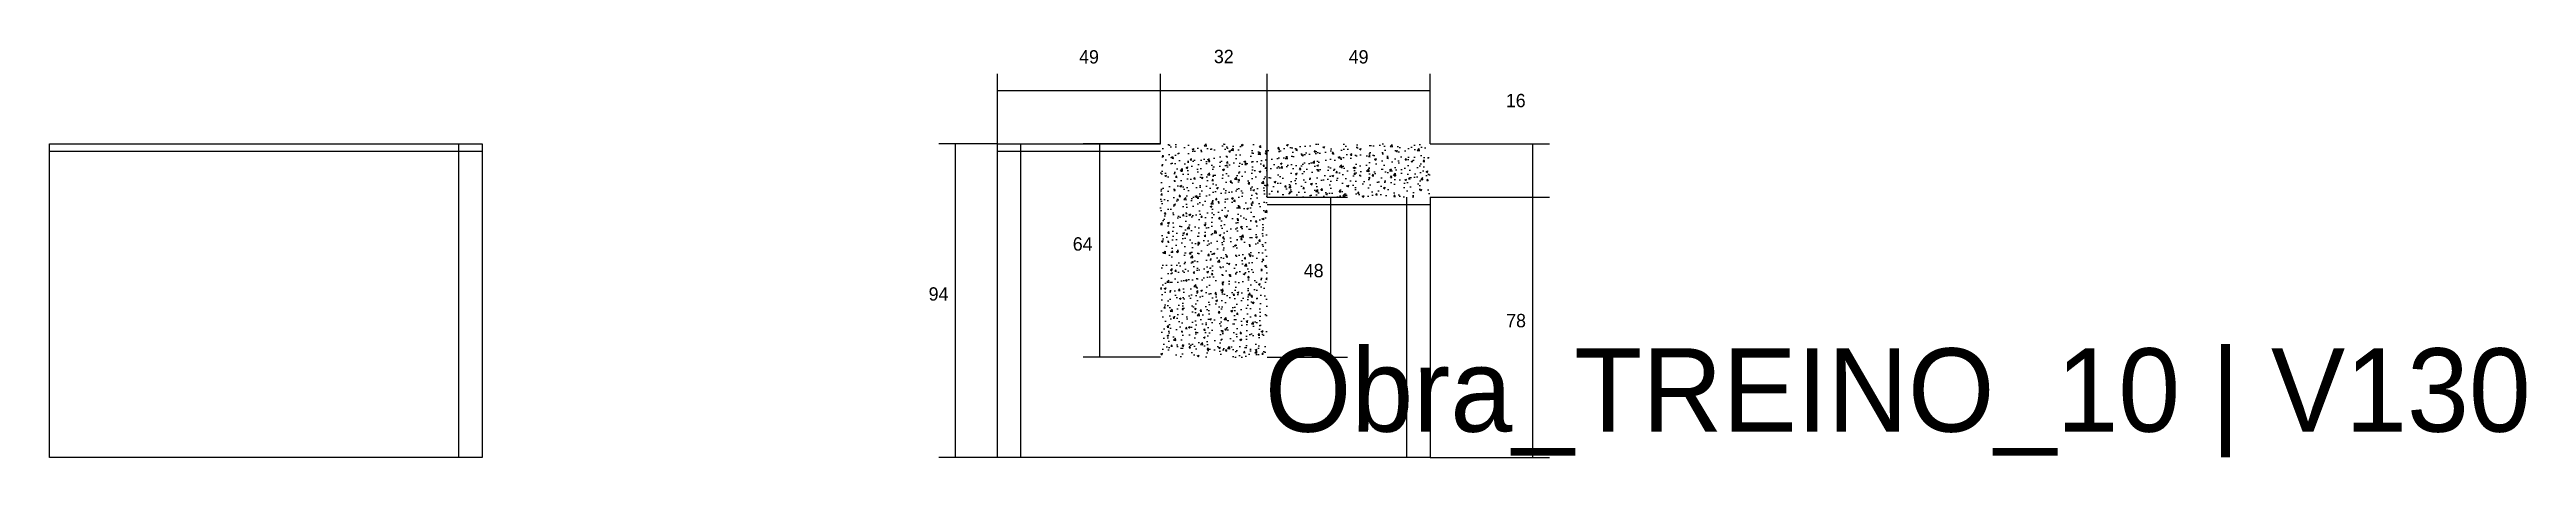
# Model space of a CAD drawing. Header units: metres. Extents: x -2848 to 22762, y -45195 to 1016.
# Drawn here: x 4435 to 5179, y -18818 to -18695 of the extents above; entities that cross this region are included whole.
import ezdxf

# ---------------------------------------------------------------- set-up
doc = ezdxf.new("R2010")
doc.units = ezdxf.units.M
for name, color, linetype in [('COTA', 4, 'Continuous'), ('LABEL_ID', 3, 'Continuous'), ('Painéis', 200, 'Continuous'), ('SARR_2.2x7', 40, 'Continuous')]:
    doc.layers.add(name, color=color, linetype=linetype)

msp = doc.modelspace()

# ---------------------------------------------------------------- texts
at = {"layer": 'COTA'}
for s, p in [('49', (4744.2, -18699.6)), ('32', (4784.7, -18699.5)), ('49', (4825.2, -18699.6)), ('16', (4872.4, -18712.7)), ('64', (4742.3, -18755.7)), ('94', (4699, -18770.7)), ('48', (4811.7, -18763.7)), ('78', (4872.5, -18778.7))]:
    msp.add_text(s, height=4, dxfattribs=at).set_placement(p)
at = {"layer": 'LABEL_ID'}
msp.add_text('Obra_TREINO_10 | V130', height=25, dxfattribs=at).set_placement((4800, -18810))

# ---------------------------------------------------------------- hatches: boundary and pattern name
at = {"layer": 'COTA'}
h = msp.add_hatch(dxfattribs=at)
h.set_pattern_fill('AR-CONC', scale=0.03)
h.paths.add_polyline_path([(4800.7, -18739.7), (4849.7, -18739.7), (4849.7, -18723.7), (4768.7, -18723.7), (4768.7, -18787.7), (4800.7, -18787.7)])

# ---------------------------------------------------------------- linework, layer by layer
for p, q in [((4719.7, -18723.7), (4719.7, -18702.7)), ((4768.7, -18723.7), (4768.7, -18702.7)), ((4768.7, -18723.7), (4768.7, -18702.7)), ((4800.7, -18739.7), (4800.7, -18702.7)), ((4800.7, -18739.7), (4800.7, -18702.7)), ((4849.7, -18723.7), (4849.7, -18702.7)), ((4719.7, -18707.7), (4768.7, -18707.7)), ((4768.7, -18707.7), (4800.7, -18707.7)), ((4800.7, -18707.7), (4849.7, -18707.7)), ((4719.7, -18723.7), (4702.1, -18723.7)), ((4707.1, -18817.7), (4707.1, -18723.7)), ((4768.7, -18723.7), (4745.4, -18723.7)), ((4750.4, -18787.7), (4750.4, -18723.7)), ((4849.7, -18723.7), (4885.5, -18723.7)), ((4880.5, -18739.7), (4880.5, -18723.7)), ((4800.7, -18739.7), (4824.8, -18739.7)), ((4819.8, -18787.7), (4819.8, -18739.7)), ((4849.7, -18739.7), (4885.5, -18739.7)), ((4849.7, -18739.7), (4885.5, -18739.7)), ((4880.5, -18817.7), (4880.5, -18739.7)), ((4768.7, -18787.7), (4745.4, -18787.7)), ((4800.7, -18787.7), (4824.8, -18787.7)), ((4719.7, -18817.7), (4702.1, -18817.7)), ((4849.7, -18817.7), (4885.5, -18817.7))]:
    msp.add_line(p, q, dxfattribs=at)
at = {"layer": 'Painéis'}
msp.add_lwpolyline([(4434.9, -18723.7), (4564.9, -18723.7), (4564.9, -18817.7), (4434.9, -18817.7)], close=True, dxfattribs=at)
msp.add_lwpolyline([(4849.7, -18739.7), (4849.7, -18817.7), (4719.7, -18817.7), (4719.7, -18723.7), (4768.7, -18723.7)], dxfattribs=at)
at = {"layer": 'SARR_2.2x7'}
for p, q in [((4434.9, -18725.9), (4564.9, -18725.9)), ((4557.9, -18817.7), (4557.9, -18723.7)), ((4719.7, -18725.9), (4768.7, -18725.9)), ((4726.7, -18817.7), (4726.7, -18723.7)), ((4800.7, -18741.9), (4849.7, -18741.9)), ((4842.7, -18817.7), (4842.7, -18739.7))]:
    msp.add_line(p, q, dxfattribs=at)

msp.set_redraw_order([(e.dxf.handle, doc.entitydb.next_handle()) for e in msp.query("TEXT MTEXT ATTDEF DIMENSION ARC_DIMENSION")])  # texts and dimensions are drawn at this point

doc.saveas('drawing.dxf')
